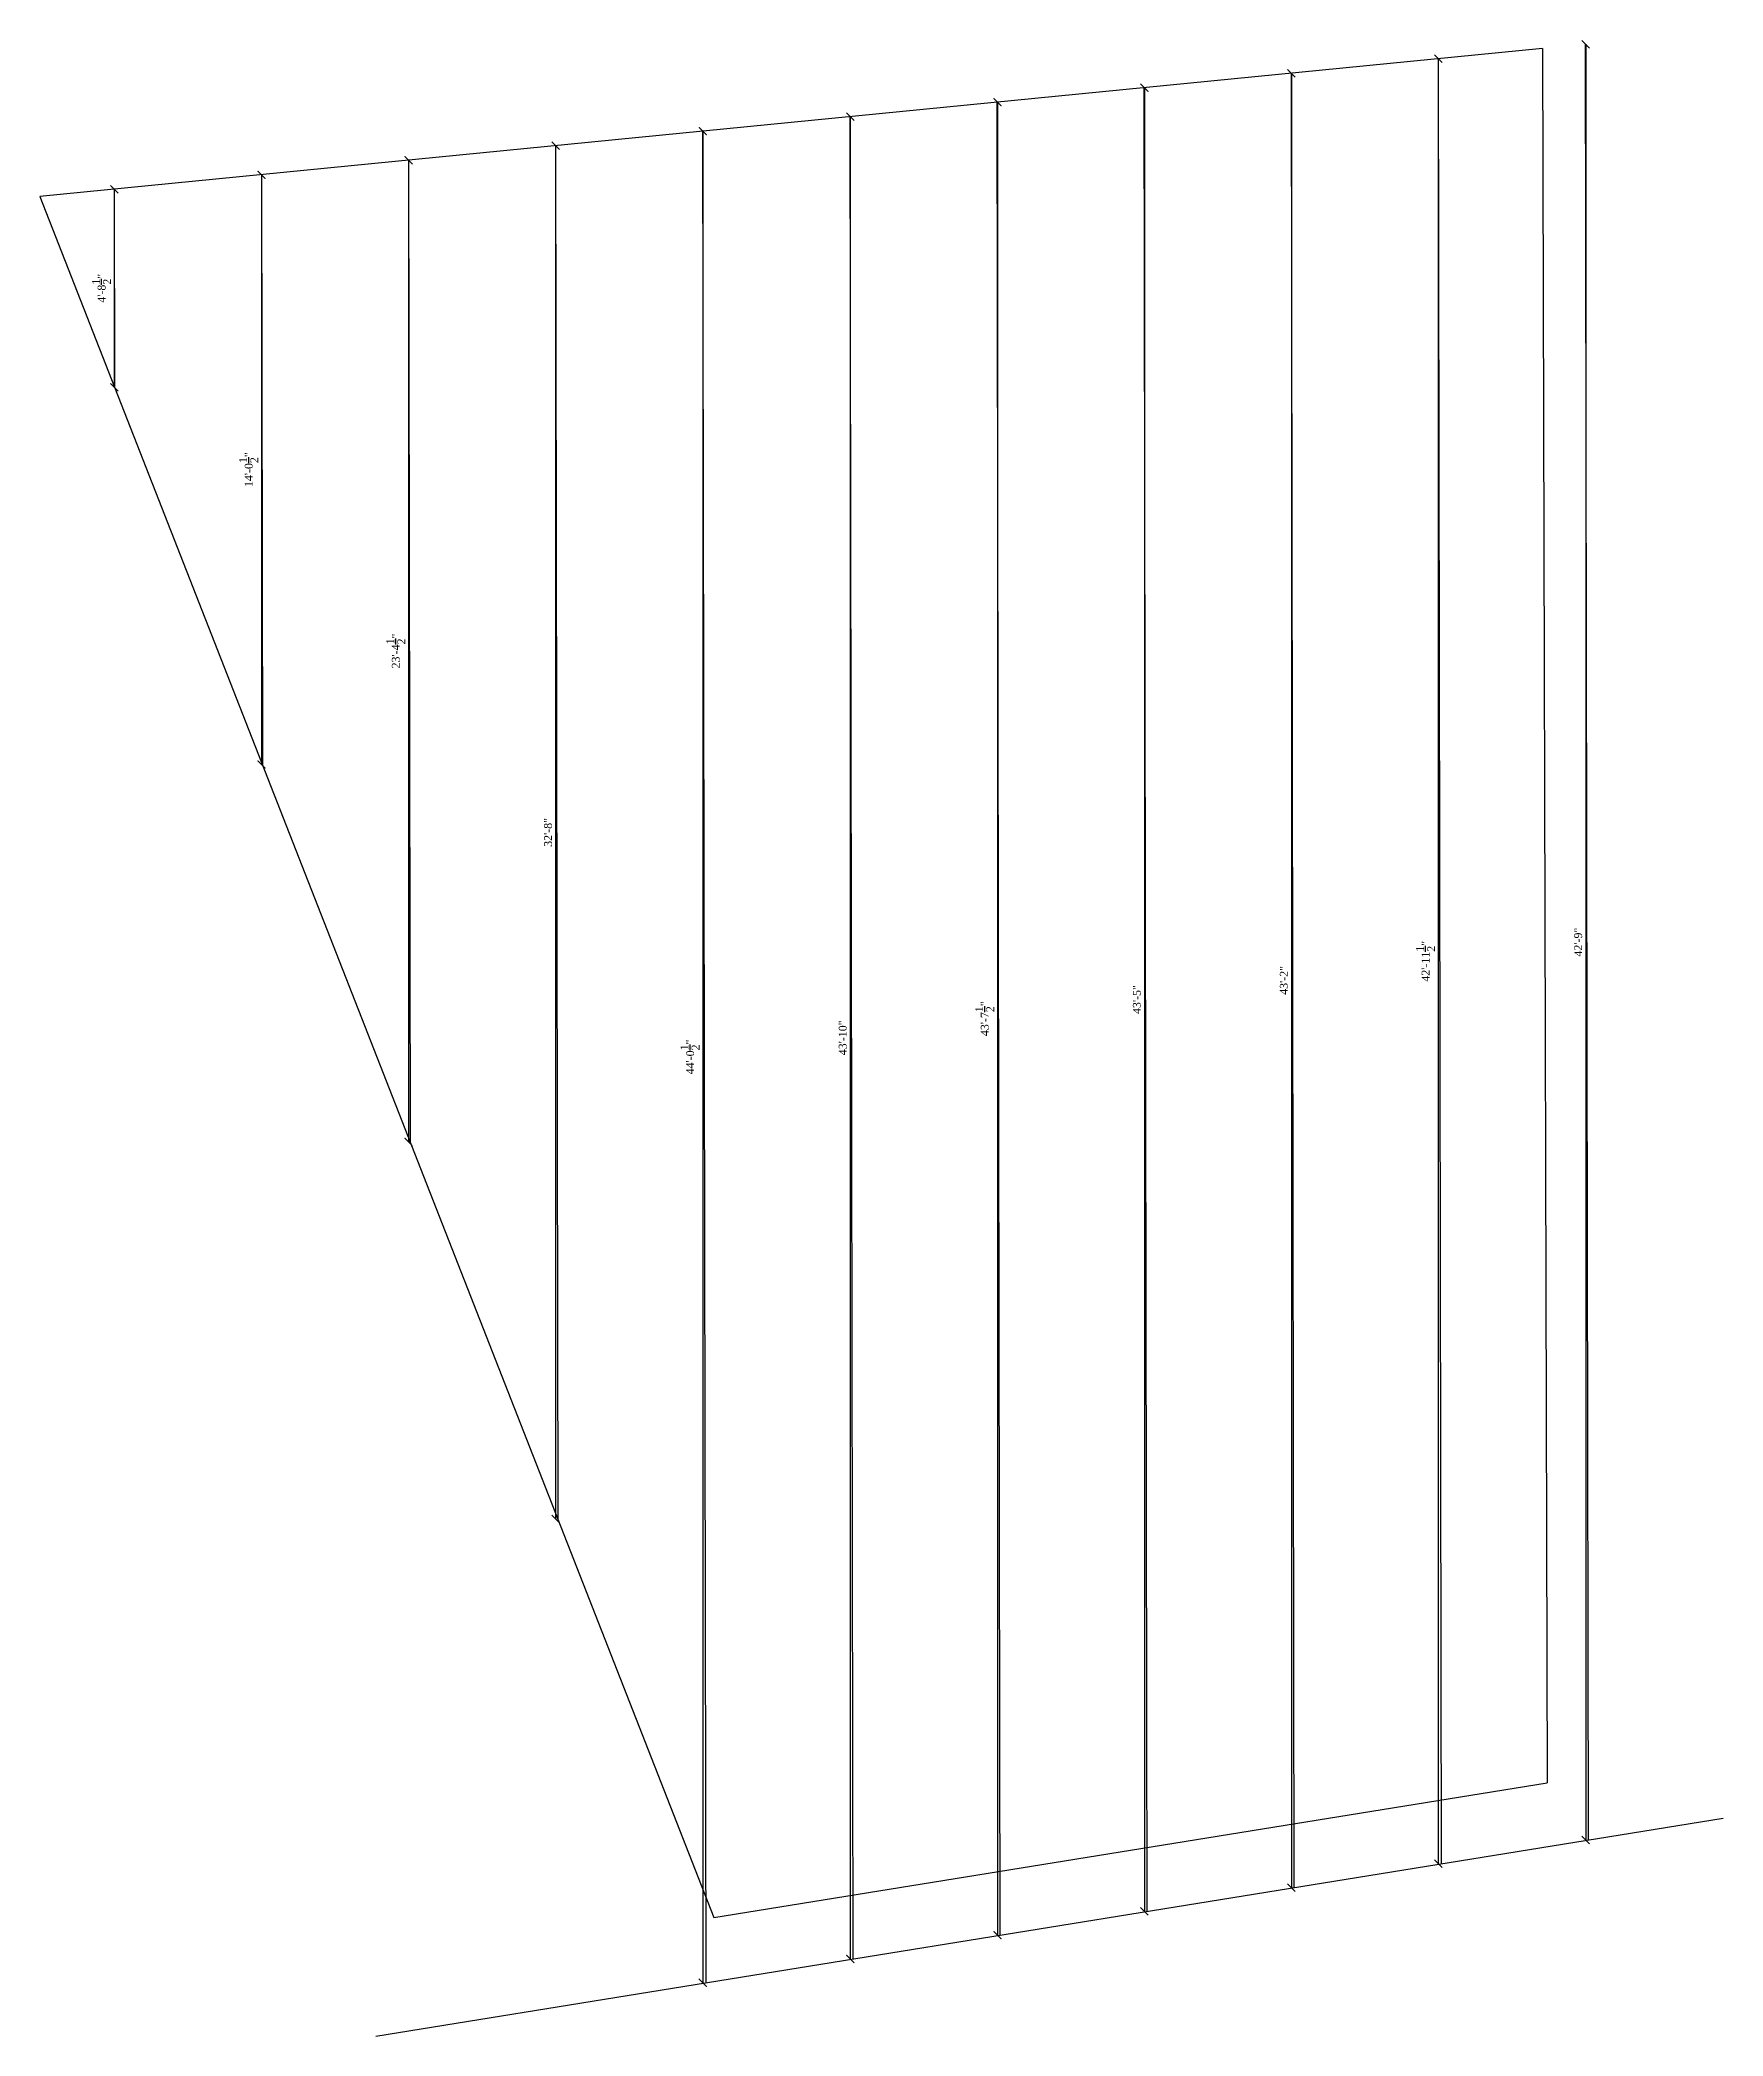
# Model space of a CAD drawing. Header units: inches. Extents: x 62067 to 68611, y -6056 to -4501.
# Drawn here: x 67446 to 67926, y -5088 to -4518 of the extents above; entities that cross this region are included whole.
import ezdxf

# ---------------------------------------------------------------- set-up
doc = ezdxf.new("R2010")
doc.units = ezdxf.units.IN
doc.header["$MEASUREMENT"] = 0
doc.layers.add('ELEVATION', color=6, linetype='Continuous', lineweight=30)
doc.styles.get("Standard").update_dxf_attribs({"font": 'times.ttf'})
doc.dimstyles.get("Standard").update_dxf_attribs({"dimtxt": 2.25, "dimasz": 2.25, "dimexe": 0.18, "dimexo": 0.0625, "dimgap": 1, "dimtad": 1, "dimdec": 1, "dimzin": 0, "dimdsep": 46, "dimlunit": 4, "dimtxsty": 'Standard', "dimblk": 'ARCHTICK', "dimcen": 0.09, "dimse1": 1, "dimse2": 1, "dimadec": 0, "dimazin": 0, "dimtfac": 1, "dimtdec": 1, "dimtofl": 0, "dimtmove": 0, "dimatfit": 3, "dimldrblk": 'ARCHTICK', "dimfxl": 1, "dimtolj": 1, "dimtzin": 0, "dimarcsym": 0})

msp = doc.modelspace()

# ---------------------------------------------------------------- blocks, each defined once
blk = doc.blocks.new('_ArchTick')
at = {"color": 0, "linetype": 'ByBlock', "const_width": 0.15}
blk.add_lwpolyline([(-0.5, -0.5), (0.5, 0.5)], dxfattribs=at)
blk = doc.blocks.new('*D783')
at = {"layer": 'Defpoints', "color": 0, "transparency": 16777216}
for p in [(67886.85, -4519.28), (67887.02, -5032.1), (67887.69, -5032.1)]:
    blk.add_point(p, dxfattribs=at)
at = {"layer": 'ELEVATION', "color": 0, "lineweight": -2, "transparency": 16777216}
blk.add_line((67887.02, -4519.28), (67887.02, -5032.1), dxfattribs=at)
at = {"layer": 'ELEVATION', "color": 0, "lineweight": -2, "transparency": 16777216, "xscale": 2.25, "yscale": 2.25, "zscale": 2.25}
for p, rotation in [((67887.02, -4519.28), 90), ((67887.02, -5032.1), 270)]:
    blk.add_blockref('_ArchTick', p, dxfattribs=dict(at, rotation=rotation))
at = {"layer": 'ELEVATION', "color": 0, "transparency": 16777216, "insert": (67884.87, -4775.69), "char_height": 2.25, "attachment_point": 5, "rotation": 90}
blk.add_mtext('\\A1;42\'-9"', dxfattribs=at)
blk = doc.blocks.new('*D784')
at = {"layer": 'Defpoints', "color": 0, "transparency": 16777216}
for p in [(67844.86, -4523.42), (67844.92, -5038.89), (67845.7, -5038.89)]:
    blk.add_point(p, dxfattribs=at)
at = {"layer": 'ELEVATION', "color": 0, "lineweight": -2, "transparency": 16777216}
blk.add_line((67844.92, -4523.42), (67844.92, -5038.89), dxfattribs=at)
at = {"layer": 'ELEVATION', "color": 0, "lineweight": -2, "transparency": 16777216, "xscale": 2.25, "yscale": 2.25, "zscale": 2.25}
for p, rotation in [((67844.92, -4523.42), 90), ((67844.92, -5038.89), 270)]:
    blk.add_blockref('_ArchTick', p, dxfattribs=dict(at, rotation=rotation))
at = {"layer": 'ELEVATION', "color": 0, "transparency": 16777216, "insert": (67841.3, -4781.16), "char_height": 2.25, "attachment_point": 5, "rotation": 90}
blk.add_mtext('\\A1;42\'-11{\\H1x;\\S1/2;}"', dxfattribs=at)
blk = doc.blocks.new('*D785')
at = {"layer": 'Defpoints', "color": 0, "transparency": 16777216}
for p in [(67802.87, -4527.56), (67802.98, -5045.69), (67803.71, -5045.69)]:
    blk.add_point(p, dxfattribs=at)
at = {"layer": 'ELEVATION', "color": 0, "lineweight": -2, "transparency": 16777216}
blk.add_line((67802.98, -4527.56), (67802.98, -5045.69), dxfattribs=at)
at = {"layer": 'ELEVATION', "color": 0, "lineweight": -2, "transparency": 16777216, "xscale": 2.25, "yscale": 2.25, "zscale": 2.25}
for p, rotation in [((67802.98, -4527.56), 90), ((67802.98, -5045.69), 270)]:
    blk.add_blockref('_ArchTick', p, dxfattribs=dict(at, rotation=rotation))
at = {"layer": 'ELEVATION', "color": 0, "transparency": 16777216, "insert": (67800.83, -4786.62), "char_height": 2.25, "attachment_point": 5, "rotation": 90}
blk.add_mtext('\\A1;43\'-2"', dxfattribs=at)
blk = doc.blocks.new('*D786')
at = {"layer": 'Defpoints', "color": 0, "transparency": 16777216}
for p in [(67760.87, -4531.7), (67761.02, -5052.48), (67761.72, -5052.48)]:
    blk.add_point(p, dxfattribs=at)
at = {"layer": 'ELEVATION', "color": 0, "lineweight": -2, "transparency": 16777216}
blk.add_line((67761.02, -4531.7), (67761.02, -5052.48), dxfattribs=at)
at = {"layer": 'ELEVATION', "color": 0, "lineweight": -2, "transparency": 16777216, "xscale": 2.25, "yscale": 2.25, "zscale": 2.25}
for p, rotation in [((67761.02, -4531.7), 90), ((67761.02, -5052.48), 270)]:
    blk.add_blockref('_ArchTick', p, dxfattribs=dict(at, rotation=rotation))
at = {"layer": 'ELEVATION', "color": 0, "transparency": 16777216, "insert": (67758.87, -4792.09), "char_height": 2.25, "attachment_point": 5, "rotation": 90}
blk.add_mtext('\\A1;43\'-5"', dxfattribs=at)
blk = doc.blocks.new('*D787')
at = {"layer": 'Defpoints', "color": 0, "transparency": 16777216}
for p in [(67718.88, -4535.84), (67719.07, -5059.27), (67719.74, -5059.27)]:
    blk.add_point(p, dxfattribs=at)
at = {"layer": 'ELEVATION', "color": 0, "lineweight": -2, "transparency": 16777216}
blk.add_line((67719.07, -4535.84), (67719.07, -5059.27), dxfattribs=at)
at = {"layer": 'ELEVATION', "color": 0, "lineweight": -2, "transparency": 16777216, "xscale": 2.25, "yscale": 2.25, "zscale": 2.25}
for p, rotation in [((67719.07, -4535.84), 90), ((67719.07, -5059.27), 270)]:
    blk.add_blockref('_ArchTick', p, dxfattribs=dict(at, rotation=rotation))
at = {"layer": 'ELEVATION', "color": 0, "transparency": 16777216, "insert": (67715.43, -4797.56), "char_height": 2.25, "attachment_point": 5, "rotation": 90}
blk.add_mtext('\\A1;43\'-7{\\H1x;\\S1/2;}"', dxfattribs=at)
blk = doc.blocks.new('*D788')
at = {"layer": 'Defpoints', "color": 0, "transparency": 16777216}
for p in [(67676.89, -4539.98), (67677.04, -5066.06), (67677.75, -5066.06)]:
    blk.add_point(p, dxfattribs=at)
at = {"layer": 'ELEVATION', "color": 0, "lineweight": -2, "transparency": 16777216}
blk.add_line((67677.04, -4539.98), (67677.04, -5066.06), dxfattribs=at)
at = {"layer": 'ELEVATION', "color": 0, "lineweight": -2, "transparency": 16777216, "xscale": 2.25, "yscale": 2.25, "zscale": 2.25}
for p, rotation in [((67677.04, -4539.98), 90), ((67677.04, -5066.06), 270)]:
    blk.add_blockref('_ArchTick', p, dxfattribs=dict(at, rotation=rotation))
at = {"layer": 'ELEVATION', "color": 0, "transparency": 16777216, "insert": (67674.9, -4803.02), "char_height": 2.25, "attachment_point": 5, "rotation": 90}
blk.add_mtext('\\A1;43\'-10"', dxfattribs=at)
blk = doc.blocks.new('*D789')
at = {"layer": 'Defpoints', "color": 0, "transparency": 16777216}
for p in [(67634.89, -4544.12), (67634.94, -5072.86), (67635.76, -5072.86)]:
    blk.add_point(p, dxfattribs=at)
at = {"layer": 'ELEVATION', "color": 0, "lineweight": -2, "transparency": 16777216}
blk.add_line((67634.94, -4544.12), (67634.94, -5072.86), dxfattribs=at)
at = {"layer": 'ELEVATION', "color": 0, "lineweight": -2, "transparency": 16777216, "xscale": 2.25, "yscale": 2.25, "zscale": 2.25}
for p, rotation in [((67634.94, -4544.12), 90), ((67634.94, -5072.86), 270)]:
    blk.add_blockref('_ArchTick', p, dxfattribs=dict(at, rotation=rotation))
at = {"layer": 'ELEVATION', "color": 0, "transparency": 16777216, "insert": (67631.3, -4808.49), "char_height": 2.25, "attachment_point": 5, "rotation": 90}
blk.add_mtext('\\A1;44\'-0{\\H1x;\\S1/2;}"', dxfattribs=at)
blk = doc.blocks.new('*D790')
at = {"layer": 'Defpoints', "color": 0, "transparency": 16777216}
for p in [(67592.9, -4548.26), (67592.92, -4940.45), (67593.54, -4940.45)]:
    blk.add_point(p, dxfattribs=at)
at = {"layer": 'ELEVATION', "color": 0, "lineweight": -2, "transparency": 16777216}
blk.add_line((67592.92, -4548.26), (67592.92, -4940.45), dxfattribs=at)
at = {"layer": 'ELEVATION', "color": 0, "lineweight": -2, "transparency": 16777216, "xscale": 2.25, "yscale": 2.25, "zscale": 2.25}
for p, rotation in [((67592.92, -4548.26), 90), ((67592.92, -4940.45), 270)]:
    blk.add_blockref('_ArchTick', p, dxfattribs=dict(at, rotation=rotation))
at = {"layer": 'ELEVATION', "color": 0, "transparency": 16777216, "insert": (67590.77, -4744.36), "char_height": 2.25, "attachment_point": 5, "rotation": 90}
blk.add_mtext('\\A1;32\'-8"', dxfattribs=at)
blk = doc.blocks.new('*D791')
at = {"layer": 'Defpoints', "color": 0, "transparency": 16777216}
for p in [(67550.91, -4552.4), (67550.93, -4832.71), (67551.37, -4832.71)]:
    blk.add_point(p, dxfattribs=at)
at = {"layer": 'ELEVATION', "color": 0, "lineweight": -2, "transparency": 16777216}
blk.add_line((67550.93, -4552.4), (67550.93, -4832.71), dxfattribs=at)
at = {"layer": 'ELEVATION', "color": 0, "lineweight": -2, "transparency": 16777216, "xscale": 2.25, "yscale": 2.25, "zscale": 2.25}
for p, rotation in [((67550.93, -4552.4), 90), ((67550.93, -4832.71), 270)]:
    blk.add_blockref('_ArchTick', p, dxfattribs=dict(at, rotation=rotation))
at = {"layer": 'ELEVATION', "color": 0, "transparency": 16777216, "insert": (67547.29, -4692.56), "char_height": 2.25, "attachment_point": 5, "rotation": 90}
blk.add_mtext('\\A1;23\'-4{\\H1x;\\S1/2;}"', dxfattribs=at)
blk = doc.blocks.new('*D792')
at = {"layer": 'Defpoints', "color": 0, "transparency": 16777216}
for p in [(67508.91, -4556.54), (67508.94, -4724.98), (67509.19, -4724.98)]:
    blk.add_point(p, dxfattribs=at)
at = {"layer": 'ELEVATION', "color": 0, "lineweight": -2, "transparency": 16777216}
blk.add_line((67508.94, -4556.54), (67508.94, -4724.98), dxfattribs=at)
at = {"layer": 'ELEVATION', "color": 0, "lineweight": -2, "transparency": 16777216, "xscale": 2.25, "yscale": 2.25, "zscale": 2.25}
for p, rotation in [((67508.94, -4556.54), 90), ((67508.94, -4724.98), 270)]:
    blk.add_blockref('_ArchTick', p, dxfattribs=dict(at, rotation=rotation))
at = {"layer": 'ELEVATION', "color": 0, "transparency": 16777216, "insert": (67505.3, -4640.76), "char_height": 2.25, "attachment_point": 5, "rotation": 90}
blk.add_mtext('\\A1;14\'-0{\\H1x;\\S1/2;}"', dxfattribs=at)
blk = doc.blocks.new('*D793')
at = {"layer": 'Defpoints', "color": 0, "transparency": 16777216}
for p in [(67466.92, -4560.68), (67466.93, -4617.24), (67467.01, -4617.24)]:
    blk.add_point(p, dxfattribs=at)
at = {"layer": 'ELEVATION', "color": 0, "lineweight": -2, "transparency": 16777216}
blk.add_line((67466.93, -4560.68), (67466.93, -4617.24), dxfattribs=at)
at = {"layer": 'ELEVATION', "color": 0, "lineweight": -2, "transparency": 16777216, "xscale": 2.25, "yscale": 2.25, "zscale": 2.25}
for p, rotation in [((67466.93, -4560.68), 90), ((67466.93, -4617.24), 270)]:
    blk.add_blockref('_ArchTick', p, dxfattribs=dict(at, rotation=rotation))
at = {"layer": 'ELEVATION', "color": 0, "transparency": 16777216, "insert": (67463.29, -4588.96), "char_height": 2.25, "attachment_point": 5, "rotation": 90}
blk.add_mtext('\\A1;4\'-8{\\H1x;\\S1/2;}"', dxfattribs=at)

# ---------------------------------------------------------------- dimensions: what is measured, and where the dimension line sits
at = {"layer": 'ELEVATION'}
for base, p1, p2, picture, middle in [((67887.02, -5032.1), (67886.85, -4519.28), (67887.69, -5032.1), '*D783', (67884.87, -4775.69)), ((67844.92, -5038.89), (67844.86, -4523.42), (67845.7, -5038.89), '*D784', (67841.3, -4781.16)), ((67761.02, -5052.48), (67760.87, -4531.7), (67761.72, -5052.48), '*D786', (67758.87, -4792.09)), ((67802.98, -5045.69), (67802.87, -4527.56), (67803.71, -5045.69), '*D785', (67800.83, -4786.62)), ((67719.07, -5059.27), (67718.88, -4535.84), (67719.74, -5059.27), '*D787', (67715.43, -4797.56)), ((67634.94, -5072.86), (67634.89, -4544.12), (67635.76, -5072.86), '*D789', (67631.3, -4808.49)), ((67677.04, -5066.06), (67676.89, -4539.98), (67677.75, -5066.06), '*D788', (67674.9, -4803.02)), ((67592.92, -4940.45), (67592.9, -4548.26), (67593.54, -4940.45), '*D790', (67590.77, -4744.36)), ((67550.93, -4832.71), (67550.91, -4552.4), (67551.37, -4832.71), '*D791', (67547.29, -4692.56)), ((67466.93, -4617.24), (67466.92, -4560.68), (67467.01, -4617.24), '*D793', (67463.29, -4588.96)), ((67508.94, -4724.98), (67508.91, -4556.54), (67509.19, -4724.98), '*D792', (67505.3, -4640.76))]:
    dim = msp.add_linear_dim(base=base, p1=p1, p2=p2, angle=90, dimstyle='Standard', dxfattribs=at)
    dim.commit()
    dim.dimension.update_dxf_attribs({"geometry": picture, "text_midpoint": middle})

# ---------------------------------------------------------------- linework, layer by layer
at = {"layer": 'ELEVATION'}
for p, q in [((67874.68, -4520.48), (67445.69, -4562.77)), ((67874.68, -4520.48), (67875.99, -5015.76)), ((67886.85, -4519.28), (67887.69, -5032.1)), ((67844.86, -4523.42), (67845.7, -5038.89)), ((67760.87, -4531.7), (67761.72, -5052.48)), ((67802.87, -4527.56), (67803.71, -5045.69)), ((67718.88, -4535.84), (67719.74, -5059.27)), ((67676.89, -4539.98), (67677.75, -5066.06)), ((67592.9, -4548.26), (67593.54, -4940.45)), ((67634.89, -4544.12), (67635.76, -5072.86)), ((67550.91, -4552.4), (67551.37, -4832.71)), ((67508.91, -4556.54), (67509.19, -4724.98)), ((67445.69, -4562.77), (67638.09, -5054.25)), ((67466.92, -4560.68), (67467.01, -4617.24)), ((67638.09, -5054.25), (67875.99, -5015.76)), ((67541.57, -5088.09), (67926.22, -5025.87))]:
    msp.add_line(p, q, dxfattribs=at)

msp.set_redraw_order([(e.dxf.handle, doc.entitydb.next_handle()) for e in msp.query("TEXT MTEXT ATTDEF DIMENSION ARC_DIMENSION")])  # texts and dimensions are drawn at this point

doc.saveas('drawing.dxf')
